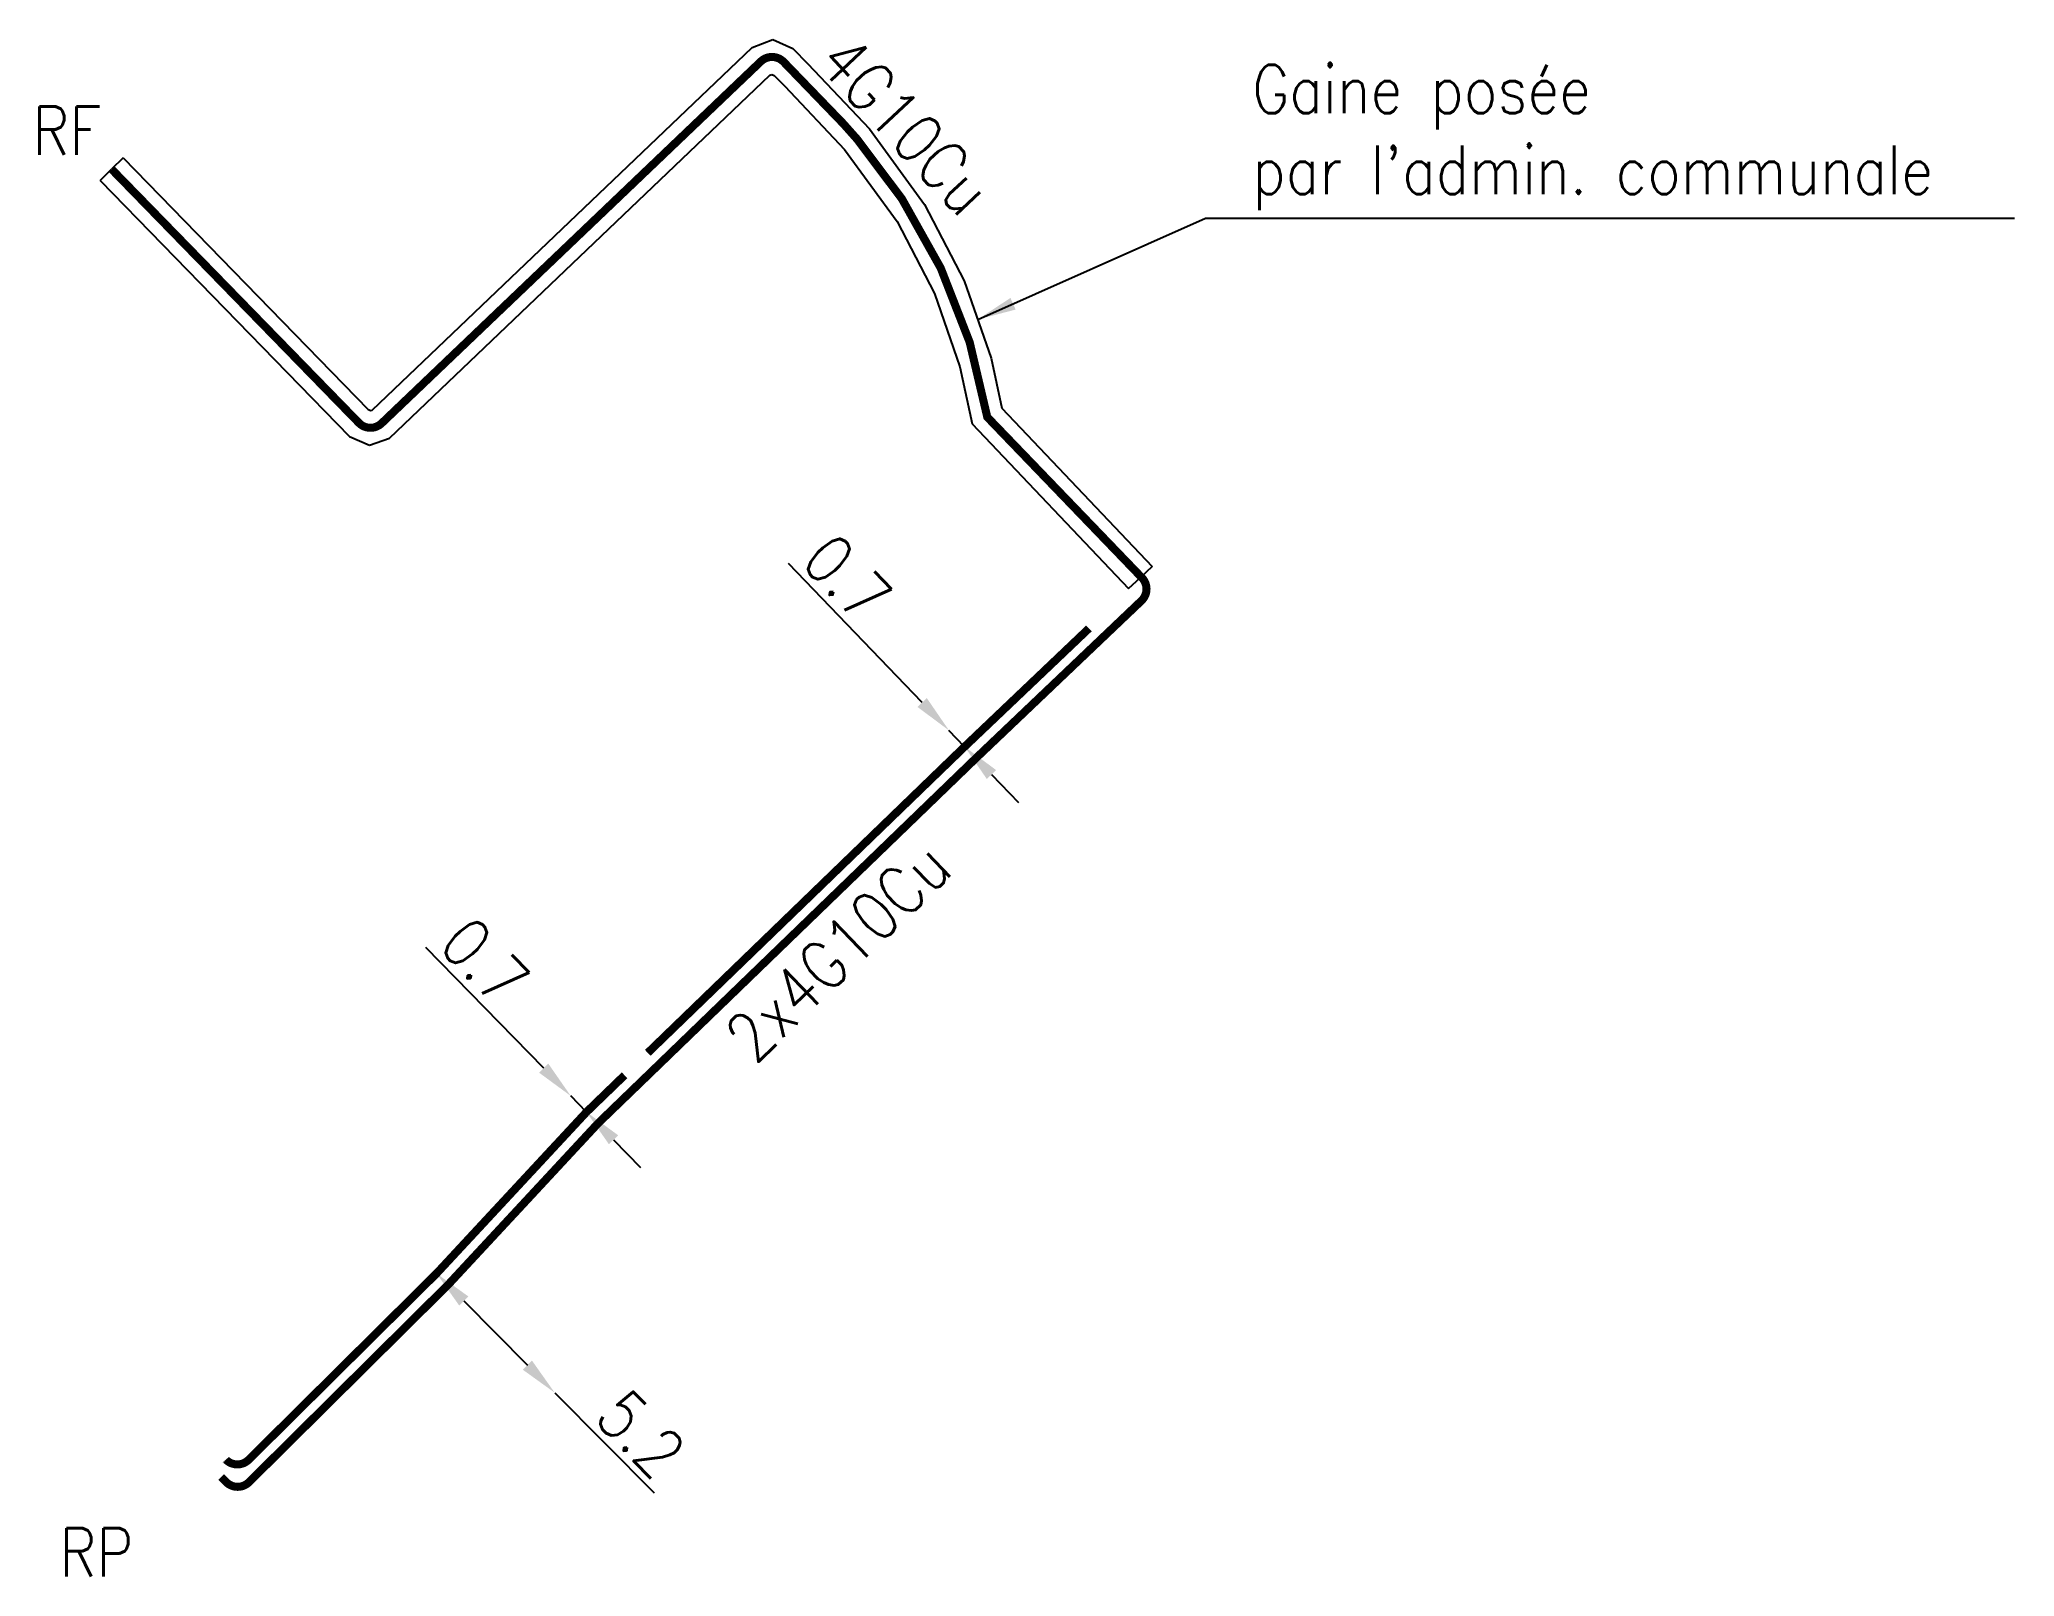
# Model space of a CAD drawing. Header units: millimetres. Extents: x 151012 to 151930, y 112069 to 113000.
# Drawn here: x 151432.3 to 151493.5, y 112069.2 to 112116.8 of the extents above; entities that cross this region are included whole.
import ezdxf

# ---------------------------------------------------------------- set-up
doc = ezdxf.new("R2010")
doc.units = ezdxf.units.MM
doc.header["$PDMODE"] = 34
doc.linetypes.add('E_ST_Cu', pattern=[2000, 1000, 1000])
doc.layers.get('Defpoints').update_dxf_attribs({"linetype": 'CONTINUOUS'})
doc.layers.add('E_100', color=3, linetype='CONTINUOUS')
doc.layers.add('E_400', color=7, linetype='CONTINUOUS')
doc.styles.get("Standard").update_dxf_attribs({"font": 'romans.shx', "width": 0.85})
doc.dimstyles.get("Standard").update_dxf_attribs({"dimtxt": 1.5, "dimasz": 1.2, "dimexe": 0.625, "dimexo": 0.625, "dimgap": 0.25, "dimtad": 1, "dimdec": 1, "dimzin": 0, "dimdsep": 46, "dimtxsty": 'Standard', "dimcen": -0.5, "dimadec": 0, "dimazin": 0, "dimtfac": 1, "dimtdec": 1, "dimtmove": 0, "dimatfit": 3, "dimfxl": 0, "dimtolj": 1, "dimtzin": 0, "dimarcsym": 0})

msp = doc.modelspace()

# ---------------------------------------------------------------- texts
at = {"layer": 'E_100', "linetype": 'Continuous', "width": 0.85}
for s, rotation, p in [('4G10Cu', 313.05247, (151456.33, 112116.051)), ('2x4G10Cu', 44.01425, (151454.449, 112085.007))]:
    msp.add_text(s, height=1.5, rotation=rotation, dxfattribs=at).set_placement(p)
at = {"layer": 'E_100', "linetype": 'Continuous', "char_height": 1.5, "attachment_point": 9}
for s, insert in [('\\A1;RF', (151434.202, 112113.222)), ('\\A1;RP', (151435.203, 112069.172))]:
    msp.add_mtext(s, dxfattribs=dict(at, insert=insert))
at = {"layer": 'E_400', "linetype": 'Continuous', "insert": (151469.874, 112111.51), "char_height": 1.5, "attachment_point": 7}
msp.add_mtext("\\A1;Gaine posée\\Ppar l'admin. communale", dxfattribs=at)

# ---------------------------------------------------------------- blocks, each defined once
blk = doc.blocks.new('*D52')
at = {"layer": 'Defpoints', "color": 0, "linetype": 'Continuous', "transparency": 16777216}
for p in [(151444.593, 112078.561), (151448.254, 112074.868), (151448.254, 112074.868)]:
    blk.add_point(p, dxfattribs=at)
at = {"layer": 'E_100', "color": 0, "linetype": 'Continuous', "lineweight": -2, "transparency": 16777216}
for p, q in [((151444.149, 112078.121), (151444.149, 112078.121)), ((151445.438, 112077.709), (151447.409, 112075.72)), ((151448.254, 112074.868), (151451.332, 112071.764))]:
    blk.add_line(p, q, dxfattribs=at)
at = {"layer": 'E_100', "color": 0, "linetype": 'Continuous', "transparency": 16777216}
for points in [[(151445.58, 112077.849), (151445.296, 112077.568), (151444.593, 112078.561)], [(151447.551, 112075.861), (151447.267, 112075.579), (151448.254, 112074.868)]]:
    blk.add_solid(points, dxfattribs=at)
at = {"layer": 'E_100', "color": 0, "linetype": 'Continuous', "transparency": 16777216, "insert": (151450.925, 112073.594), "char_height": 1.5, "attachment_point": 5, "rotation": 314.75336}
blk.add_mtext('\\A1;5.2', dxfattribs=at)
blk = doc.blocks.new('*D53')
at = {"layer": 'Defpoints', "color": 0, "linetype": 'Continuous', "transparency": 16777216}
for p in [(151460.473, 112095.389), (151460.473, 112095.389), (151460.958, 112094.885)]:
    blk.add_point(p, dxfattribs=at)
at = {"layer": 'E_100', "color": 0, "linetype": 'Continuous', "lineweight": -2, "transparency": 16777216}
for p, q in [((151459.641, 112096.254), (151455.498, 112100.557)), ((151460.958, 112094.885), (151460.473, 112095.389)), ((151461.791, 112094.02), (151462.623, 112093.156))]:
    blk.add_line(p, q, dxfattribs=at)
at = {"layer": 'E_100', "color": 0, "linetype": 'Continuous', "transparency": 16777216}
for points in [[(151459.785, 112096.392), (151459.497, 112096.115), (151460.473, 112095.389)], [(151461.935, 112094.159), (151461.646, 112093.882), (151460.958, 112094.885)]]:
    blk.add_solid(points, dxfattribs=at)
at = {"layer": 'E_100', "color": 0, "linetype": 'Continuous', "transparency": 16777216, "insert": (151457.318, 112100.108), "char_height": 1.5, "attachment_point": 5, "rotation": 313.90936}
blk.add_mtext('\\A1;0.7', dxfattribs=at)
blk = doc.blocks.new('*D54')
at = {"layer": 'Defpoints', "color": 0, "linetype": 'Continuous', "transparency": 16777216}
for p in [(151448.751, 112084.064), (151448.751, 112084.064), (151449.24, 112083.563)]:
    blk.add_point(p, dxfattribs=at)
at = {"layer": 'E_100', "color": 0, "linetype": 'Continuous', "lineweight": -2, "transparency": 16777216}
for p, q in [((151447.913, 112084.923), (151444.264, 112088.663)), ((151449.24, 112083.563), (151448.751, 112084.064)), ((151450.078, 112082.705), (151450.916, 112081.846))]:
    blk.add_line(p, q, dxfattribs=at)
at = {"layer": 'E_100', "color": 0, "linetype": 'Continuous', "transparency": 16777216}
for points in [[(151448.057, 112085.063), (151447.77, 112084.784), (151448.751, 112084.064)], [(151450.222, 112082.844), (151449.935, 112082.565), (151449.24, 112083.563)]]:
    blk.add_solid(points, dxfattribs=at)
at = {"layer": 'E_100', "color": 0, "linetype": 'Continuous', "transparency": 16777216, "insert": (151446.088, 112088.226), "char_height": 1.5, "attachment_point": 5, "rotation": 314.29636}
blk.add_mtext('\\A1;0.7', dxfattribs=at)

# ---------------------------------------------------------------- dimensions: what is measured, and where the dimension line sits
at = {"layer": 'E_100', "linetype": 'Continuous'}
for base, p1, p2, angle, picture, middle in [((151460.473, 112095.389), (151460.958, 112094.885), (151460.473, 112095.389), 313.90936, '*D53', (151456.598, 112099.415)), ((151448.751, 112084.064), (151449.24, 112083.563), (151448.751, 112084.064), 314.29636, '*D54', (151445.372, 112087.528)), ((151448.254, 112074.868), (151444.593, 112078.561), (151448.254, 112074.868), 134.75336, '*D52', (151450.215, 112072.89))]:
    dim = msp.add_linear_dim(base=base, p1=p1, p2=p2, angle=angle, dimstyle='Standard', dxfattribs=at)
    dim.commit()
    dim.dimension.update_dxf_attribs({"geometry": picture, "text_midpoint": middle, "dimtype": 160})

# ---------------------------------------------------------------- linework, layer by layer
at = {"layer": 'E_100', "linetype": 'E_ST_Cu', "const_width": 0.25, "flags": 128}
for points in [[(151434.523, 112112.781), (151442.187, 112104.917, 0.411121), (151442.89, 112104.904), (151454.644, 112116.119, -0.412445), (151455.349, 112116.104), (151457.195, 112114.192), (151457.625, 112113.709), (151459.015, 112111.859), (151460.217, 112109.715), (151461.115, 112107.414), (151461.66, 112105.097), (151466.454, 112100.117, -0.415949), (151466.438, 112099.408), (151461.304, 112094.524), (151451.487, 112085.038), (151449.597, 112083.213), (151444.952, 112078.213), (151438.781, 112072.095, -0.414009), (151438.074, 112072.098), (151437.92, 112072.253)], [(151450.42, 112084.703), (151449.24, 112083.563), (151444.593, 112078.561), (151438.772, 112072.79, -0.410834), (151438.069, 112072.789), (151438.064, 112072.795)]]:
    msp.add_lwpolyline(points, format="xyb", dxfattribs=at)
msp.add_lwpolyline([(151464.81, 112098.549), (151460.958, 112094.885), (151451.139, 112085.398)], dxfattribs=at)
at = {"layer": 'E_400', "color": 7, "linetype": 'CONTINUOUS'}
for p, q in [((151442.597, 112105.317), (151454.37, 112116.549)), ((151454.37, 112116.549), (151455.01, 112116.797)), ((151455.01, 112116.797), (151455.639, 112116.523)), ((151455.639, 112116.523), (151456.103, 112116.045)), ((151443.131, 112104.444), (151454.917, 112115.688)), ((151454.917, 112115.688), (151454.988, 112115.716)), ((151454.988, 112115.716), (151455.058, 112115.685)), ((151455.058, 112115.685), (151455.382, 112115.353)), ((151456.103, 112116.045), (151458.01, 112114.03)), ((151455.382, 112115.353), (151457.24, 112113.389)), ((151458.01, 112114.03), (151459.717, 112111.688)), ((151457.24, 112113.389), (151458.865, 112111.16)), ((151434.165, 112112.432), (151434.523, 112112.781)), ((151434.881, 112113.13), (151434.523, 112112.781)), ((151434.881, 112113.13), (151442.476, 112105.337)), ((151434.165, 112112.432), (151441.898, 112104.497)), ((151459.717, 112111.688), (151460.947, 112109.318)), ((151458.865, 112111.16), (151460.026, 112108.922)), ((151460.026, 112108.922), (151460.813, 112106.655)), ((151460.947, 112109.318), (151461.777, 112106.926)), ((151460.813, 112106.655), (151461.195, 112104.893)), ((151461.777, 112106.926), (151462.113, 112105.378)), ((151442.476, 112105.337), (151442.555, 112105.302)), ((151442.555, 112105.302), (151442.597, 112105.317)), ((151462.113, 112105.378), (151466.766, 112100.471)), ((151461.195, 112104.893), (151466.041, 112099.783)), ((151441.898, 112104.497), (151442.517, 112104.229)), ((151442.517, 112104.229), (151443.131, 112104.444)), ((151466.766, 112100.471), (151466.403, 112100.127)), ((151466.766, 112100.471), (151466.766, 112100.471)), ((151466.041, 112099.783), (151466.403, 112100.127)), ((151466.041, 112099.783), (151466.041, 112099.783))]:
    msp.add_line(p, q, dxfattribs=at)

msp.set_redraw_order([(e.dxf.handle, doc.entitydb.next_handle()) for e in msp.query("TEXT MTEXT ATTDEF DIMENSION ARC_DIMENSION")])  # texts and dimensions are drawn at this point

# ---------------------------------------------------------------- leaders
at = {"layer": 'E_400', "linetype": 'Continuous', "annotation_type": 0, "has_hookline": 1, "hookline_direction": 0, "text_width": 23.618}
msp.add_leader([(151461.362, 112108.122), (151468.424, 112111.26), (151469.624, 112111.26)], dimstyle='Standard', dxfattribs=at)

doc.saveas('drawing.dxf')
